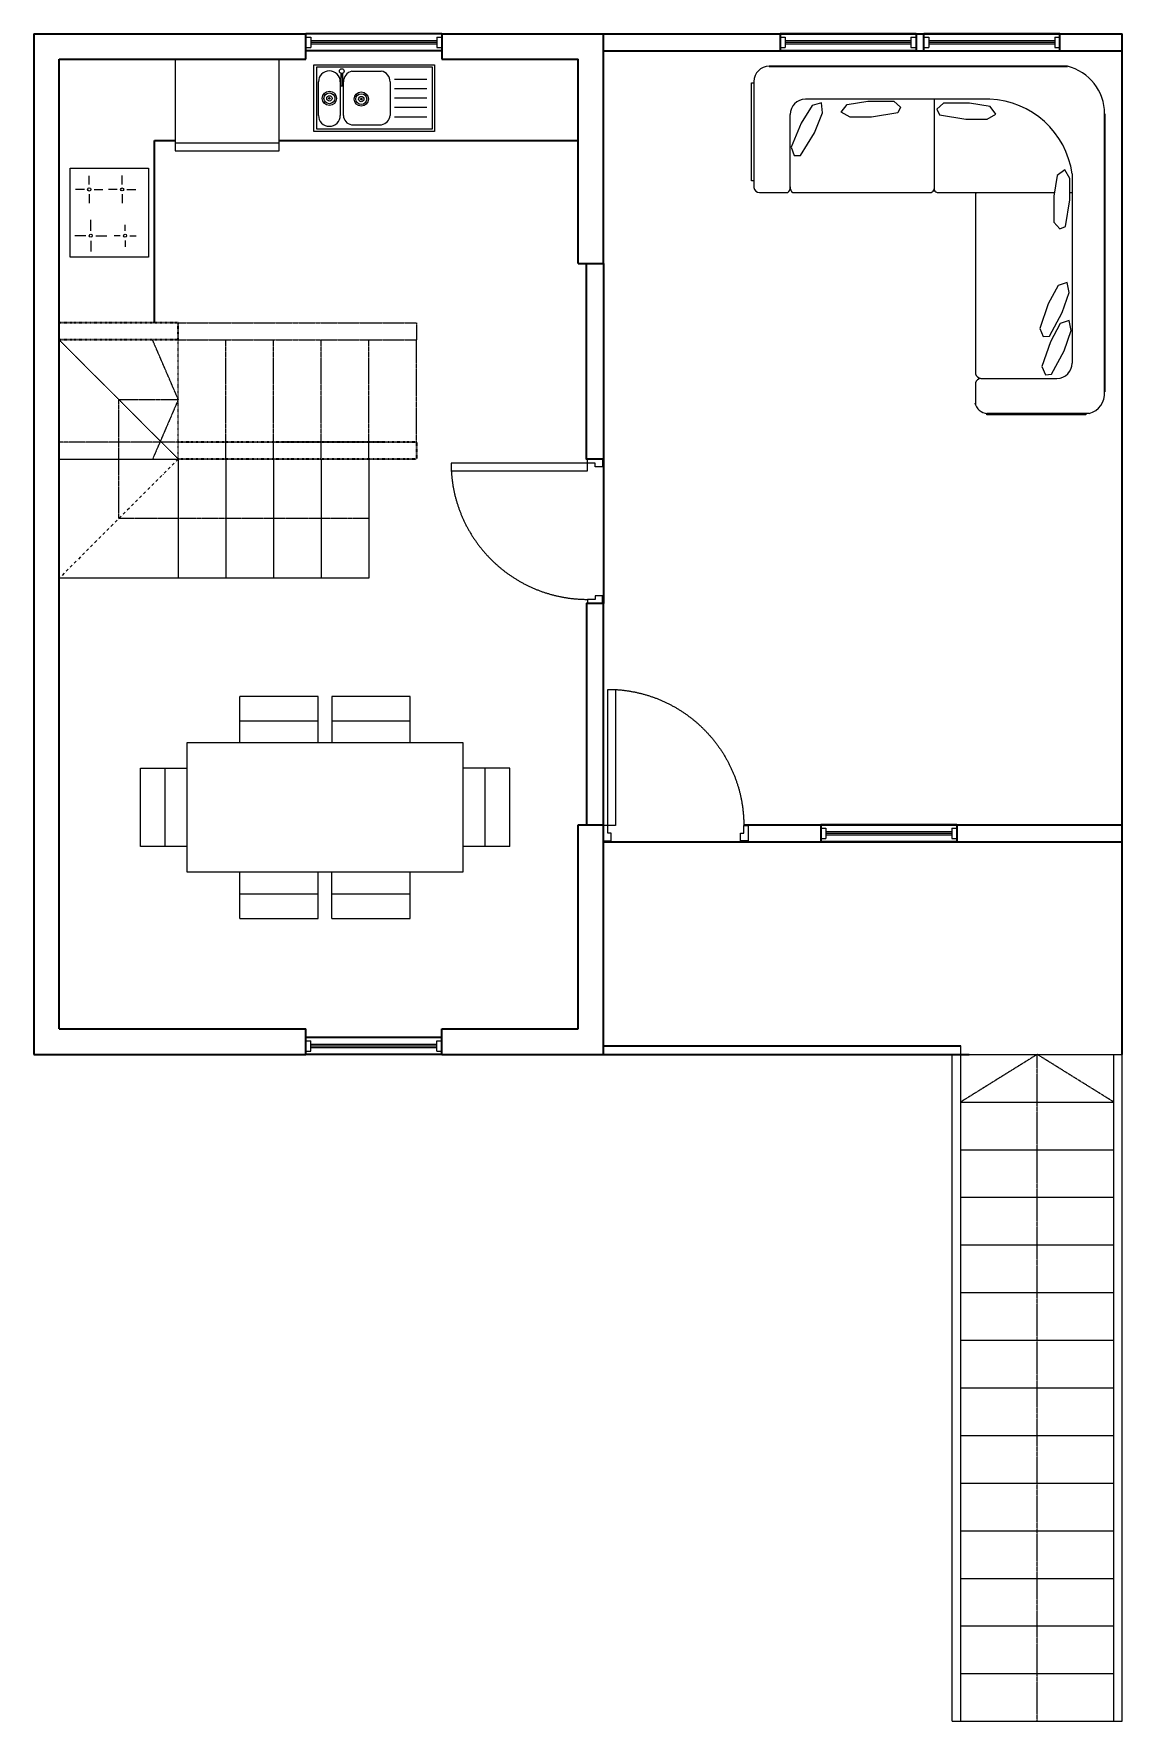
# Model space of a CAD drawing. Header units: metres. Extents: x -32982 to 1660, y -22516 to -303.
# Drawn here: x -32982 to -18817, y -22516 to -560 of the extents above; entities that cross this region are included whole.
import ezdxf

# ---------------------------------------------------------------- set-up
doc = ezdxf.new("R2010")
doc.units = ezdxf.units.M
doc.header["$LTSCALE"] = 5
doc.header["$MEASUREMENT"] = 0
doc.linetypes.add('DASHDOT', pattern=[1, 0.5, -0.25, 0, -0.25])
doc.linetypes.add('HIDDEN', pattern=[0.375, 0.25, -0.125])
doc.layers.get('0').update_dxf_attribs({"color": 30})
for name, color, linetype, lineweight in [('A-DOOR-FULL', 4, 'Continuous', 25), ('A-FLOR-LEVL', 7, 'Continuous', 35), ('A-FLOR-OVHD', 3, 'HIDDEN', 18), ('A-FLOR-STRS', 4, 'Continuous', 25), ('A-FURN', 8, 'Continuous', 18), ('A-GLAZ-FULL', 4, 'Continuous', 25), ('A-WALL-FULL-EXTR', 7, 'Continuous', 35), ('A-WALL-FULL-INTR', 7, 'Continuous', 35)]:
    doc.layers.add(name, color=color, linetype=linetype, lineweight=lineweight)

# ---------------------------------------------------------------- blocks, each defined once
blk = doc.blocks.new('DOOR-80')
for points in [[(-0.07, 0.89), (-0.07, 0.09), (-0.025, 0.09), (-0.025, 0.89), (-0.07, 0.89)], [(-0.825, 0.09), (-0.85, 0.09), (-0.85, 0), (-0.805, 0), (-0.805, 0.045), (-0.825, 0.045), (-0.825, 0.09)], [(-0.025, 0.09), (0, 0.09), (0, 0), (-0.045, 0), (-0.045, 0.045), (-0.025, 0.045), (-0.025, 0.09)]]:
    blk.add_lwpolyline(points)
at = {"linetype": 'HIDDEN'}
blk.add_arc((-0.0227, 0.0891), 0.8023, 93.38109, 179.93414, dxfattribs=at)

msp = doc.modelspace()

# ---------------------------------------------------------------- linework, layer by layer
at = {"color": 0}
for p, q in [((-29788.023, -894.091), (-31142.023, -894.091)), ((-31142.023, -894.091), (-31142.023, -2084.091)), ((-29788.023, -2084.091), (-29788.023, -894.091)), ((-28985.811, -1074.618), (-28985.811, -1144.08)), ((-28977.101, -1124.669), (-28977.101, -1076.972)), ((-28969.839, -1076.972), (-28969.839, -1124.669)), ((-28961.129, -1124.402), (-28961.129, -1074.618)), ((-28842.804, -1046.366), (-28460.214, -1046.366)), ((-29277.307, -1622.233), (-29277.307, -1185.464)), ((-28993.552, -1185.464), (-28993.552, -1622.233)), ((-28985.811, -1144.08), (-28985.811, -1238.702)), ((-28985.811, -1238.702), (-28961.129, -1238.702)), ((-28969.839, -1124.669), (-28977.101, -1124.669)), ((-28961.129, -1238.702), (-28961.129, -1124.402)), ((-28952.518, -1622.233), (-28952.518, -1185.464)), ((-28344.568, -1185.464), (-28344.568, -1622.233)), ((-28287.768, -1150.42), (-27865.6, -1150.42)), ((-28287.768, -1272.305), (-27865.6, -1272.305)), ((-28289.408, -1516.531), (-27865.6, -1516.531)), ((-28287.036, -1394.003), (-27865.6, -1394.003)), ((-28846.921, -1743.835), (-28457.108, -1743.835)), ((-28287.768, -1641.113), (-27865.6, -1641.113)), ((-29788.023, -1984.091), (-31142.023, -1984.091)), ((-31142.023, -2084.091), (-29788.023, -2084.091)), ((-29788.023, -2084.091), (-29788.023, -1984.091)), ((-32259.726, -2521.3), (-32259.726, -2407.008)), ((-31831.665, -2521.975), (-31831.665, -2406.251)), ((-32322.702, -2586.29), (-32438.613, -2586.29)), ((-32195.405, -2586.29), (-32081.608, -2586.29)), ((-31895.167, -2585.42), (-32010.014, -2585.42)), ((-31768.809, -2585.42), (-31653.664, -2585.42)), ((-32259.726, -2647.515), (-32259.726, -2764.612)), ((-31831.533, -2648.759), (-31831.533, -2763.377)), ((-32239.387, -3123.613), (-32239.387, -2982.048)), ((-31793.587, -3124.78), (-31793.587, -3045.253)), ((-32303.256, -3187.915), (-32445.717, -3187.915)), ((-32239.387, -3252.465), (-32239.387, -3394.804)), ((-32175.224, -3187.915), (-32032.709, -3187.915)), ((-31857.065, -3188.489), (-31936.569, -3188.489)), ((-31793.587, -3252.111), (-31793.587, -3330.468)), ((-31729.792, -3188.489), (-31650.672, -3188.489)), ((-29281.963, -9182.543), (-30301.963, -9182.543)), ((-30301.963, -9786.398), (-30301.963, -9182.543)), ((-29281.963, -9786.398), (-29281.963, -9182.543)), ((-28081.963, -9182.543), (-29101.963, -9182.543)), ((-29101.963, -9182.543), (-29101.963, -9786.398)), ((-28081.963, -9786.398), (-28081.963, -9182.543)), ((-29281.963, -9502.543), (-30301.963, -9502.543)), ((-28081.963, -9502.543), (-29101.963, -9502.543)), ((-27391.963, -9786.398), (-30991.963, -9786.398)), ((-30991.963, -9786.398), (-30991.963, -11466.398)), ((-27391.963, -11466.398), (-27391.963, -9786.398)), ((-31594.54, -10116.398), (-30991.963, -10116.398)), ((-31594.54, -11136.398), (-31594.54, -10116.398)), ((-31274.54, -10116.398), (-31274.54, -11136.398)), ((-26788.108, -10116.398), (-27391.963, -10116.398)), ((-27108.108, -11136.398), (-27108.108, -10116.398)), ((-26788.108, -11136.398), (-26788.108, -10116.398)), ((-30991.963, -11136.398), (-31594.54, -11136.398)), ((-26788.108, -11136.398), (-27391.963, -11136.398)), ((-30991.963, -11466.398), (-27391.963, -11466.398)), ((-30301.963, -12070.253), (-30301.963, -11466.398)), ((-29281.963, -12070.253), (-29281.963, -11466.398)), ((-29101.963, -12070.253), (-29101.963, -11466.398)), ((-28081.963, -12070.253), (-28081.963, -11466.398)), ((-30301.963, -11750.253), (-29281.963, -11750.253)), ((-29101.963, -11750.253), (-28081.963, -11750.253)), ((-30301.963, -12070.253), (-29281.963, -12070.253)), ((-29101.963, -12070.253), (-28081.963, -12070.253))]:
    msp.add_line(p, q, dxfattribs=at)
at = {"color": 7}
for p, q in [((-23612.135, -1181.149), (-23612.135, -2560.385)), ((-20542.432, -1412.061), (-22940.633, -1412.061)), ((-21266.124, -1412.061), (-21266.124, -2579.67)), ((-23138.633, -2569.111), (-23138.633, -1610.061)), ((-19469.12, -2382.209), (-19469.12, -4845.733)), ((-23538.406, -2625.523), (-23171.169, -2625.377)), ((-23106.132, -2625.351), (-21304.841, -2624.633)), ((-21227.558, -2624.602), (-19699.65, -2623.992)), ((-19499.323, -2623.912), (-19469.12, -2623.9)), ((-20728.555, -2642.891), (-20728.555, -4985.244)), ((-20655.871, -5043.733), (-19667.12, -5043.733)), ((-20728.555, -5102.221), (-20728.555, -5381.698)), ((-19248.687, -5501.897), (-20579.951, -5501.897))]:
    msp.add_line(p, q, dxfattribs=at)
at = {"color": 0}
for points in [[(-27768.605, -1833.168), (-29334.584, -1833.168, -0.414213562), (-29336.384, -1831.368), (-29336.384, -965.015, -0.414213562), (-29334.584, -963.215), (-27768.605, -963.215, -0.414213562), (-27766.805, -965.015), (-27766.805, -1831.368, -0.414213562)], [(-29295.38, -990.623), (-27802.066, -990.623, -0.425508845), (-27798.468, -993.773), (-27798.468, -1799.85, -0.376877401), (-27800.798, -1802.702), (-29295.178, -1802.702, -0.388157366), (-29298.857, -1799.109), (-29298.857, -993.493, -0.398830047)], [(-32509.027, -3465.146), (-32509.027, -2309.521, -0.414213562), (-32507.707, -2308.201), (-31490.801, -2308.201, -0.414213562), (-31489.481, -2309.521), (-31489.481, -3466.466), (-32507.707, -3466.466, -0.414213562)]]:
    msp.add_lwpolyline(points, format="xyb", close=True, dxfattribs=at)
at = {"color": 7}
for points in [[(-23643.843, -1199.306), (-23612.135, -1199.306), (-23612.135, -2475.339), (-23643.843, -2475.339)], [(-20579.951, -5501.897), (-19293.129, -5501.897), (-19293.129, -5518.225), (-20579.951, -5518.225)]]:
    msp.add_lwpolyline(points, close=True, dxfattribs=at)
for points in [[(-22821.521, -1847.738), (-22716.03, -1590.984), (-22732.633, -1459.539), (-22852.26, -1491.618), (-22995.922, -1723.127), (-23124.346, -2035.696), (-23085.706, -2145.727), (-23004.876, -2143.633), (-22821.521, -1847.738)], [(-22080.548, -1644.319), (-22358.128, -1644.319), (-22473.401, -1579.009), (-22398.266, -1480.548), (-22129.531, -1435.647), (-21791.607, -1435.647), (-21704.516, -1513.203), (-21737.172, -1587.172), (-22080.548, -1644.319)], [(-20853.503, -1672.247), (-20575.922, -1672.247), (-20460.649, -1606.936), (-20535.784, -1508.475), (-20804.52, -1463.574), (-21142.443, -1463.574), (-21229.534, -1541.131), (-21196.879, -1615.1), (-20853.503, -1672.247)], [(-19499.323, -2722.924), (-19499.323, -2445.343), (-19564.633, -2330.07), (-19663.094, -2405.205), (-19707.995, -2673.941), (-19707.995, -3011.864), (-19630.439, -3098.955), (-19556.469, -3066.3), (-19499.323, -2722.924)], [(-19599.105, -4187.529), (-19509.718, -3924.735), (-19534.429, -3794.57), (-19651.84, -3833.997), (-19780.889, -4073.958), (-19889.708, -4393.881), (-19844.328, -4501.308), (-19763.783, -4494.212), (-19599.105, -4187.529)], [(-19571.331, -4683.901), (-19481.944, -4421.107), (-19506.655, -4290.942), (-19624.066, -4330.369), (-19753.114, -4570.33), (-19861.933, -4890.253), (-19816.553, -4997.68), (-19736.008, -4990.584), (-19571.331, -4683.901)]]:
    msp.add_lwpolyline(points, dxfattribs=at)
at = {"color": 0}
for centre, radius in [((-28973.47, -1046.245), 30.941), ((-29134.971, -1400.442), 92.973), ((-28720, -1410), 92.973), ((-29134.971, -1400.442), 70.189), ((-29134.971, -1400.442), 34.648), ((-29134.971, -1400.442), 11.03), ((-28720, -1410), 70.189), ((-28720, -1410), 34.648), ((-28720, -1410), 11.03), ((-32258.939, -2585.673), 21.62), ((-31832.05, -2585.992), 20.064), ((-32240.274, -3188.287), 19.981), ((-31793.664, -3187.769), 19.762)]:
    msp.add_circle(centre, radius, dxfattribs=at)
for centre, radius, start, end in [((-29135.429, -1185.464), 141.878, 0, 180), ((-28809.485, -1185.464), 143.033, 103.4705901, 180), ((-28484.055, -1183.811), 139.497, 359.3208819, 80.1595086), ((-29135.429, -1622.233), 141.878, 180, 0), ((-28829.703, -1622.233), 122.815, 180, 261.9410422), ((-28481.305, -1608.564), 137.419, 280.1419188, 354.2910181)]:
    msp.add_arc(centre, radius, start, end, dxfattribs=at)
at = {"color": 7}
for centre, radius, start, end in [((-23412.043, -1181.149), 198, 90, 180), ((-19679.273, -1597.38), 631.782, 359.6252052, 76.463345), ((-22940.633, -1610.061), 198, 90, 180), ((-20586.563, -2539.682), 1128.484, 8.0214603, 87.7588005), ((-23538.406, -2551.228), 74.295, 187.0799088, 270), ((-23218.089, -2560.705), 79.9, 305.9614583, 6.0392727), ((-23059.176, -2560.705), 79.9, 173.9607273, 234.0385417), ((-21314.389, -2577.26), 48.326, 281.3953523, 357.1412654), ((-21217.858, -2577.26), 48.326, 182.8587346, 258.4211416), ((-20686.554, -2667.389), 48.623, 117.8422984, 149.7450252), ((-20647.88, -4959.396), 84.715, 197.7658296, 264.5869959), ((-20647.88, -5128.07), 84.715, 95.4130041, 162.2341704), ((-19667.12, -4845.733), 198, 270, 0), ((-19317.407, -5240.036), 270.728, 284.7045158, 4.4761476), ((-20559.891, -5324.355), 178.145, 192.2507083, 265.2823259)]:
    msp.add_arc(centre, radius, start, end, dxfattribs=at)
at = {"layer": 'A-FLOR-LEVL'}
for p, q in [((-32982.261, -560.104), (-32982.261, -13839.873)), ((-27670.353, -560.104), (-29440.989, -560.104)), ((-25567.723, -560.104), (-18817.174, -560.104)), ((-23741.802, -560.104), (-18817.174, -560.104)), ((-21500.212, -560.104), (-23270.848, -560.104)), ((-23270.848, -560.104), (-23270.848, -781.434)), ((-21500.212, -560.104), (-21500.212, -781.434)), ((-19629.576, -560.104), (-21400.212, -560.104)), ((-21400.212, -781.434), (-21400.212, -560.104)), ((-19629.576, -781.434), (-19629.576, -560.104)), ((-27670.353, -781.434), (-29440.989, -781.434)), ((-25567.723, -781.434), (-18817.174, -781.434)), ((-25567.723, -781.434), (-18817.174, -781.434)), ((-21500.212, -781.434), (-23270.848, -781.434)), ((-21500.212, -781.434), (-21400.212, -781.434)), ((-31410, -4320), (-31410, -1950)), ((-31410, -1950), (-31142.023, -1950)), ((-29788.023, -1950), (-25900, -1950)), ((-23741.802, -10851.925), (-18817.174, -10851.925)), ((-20968.597, -10851.925), (-22739.233, -10851.925)), ((-22739.233, -10851.925), (-22739.233, -11073.255)), ((-20968.597, -10851.925), (-20968.597, -11073.255)), ((-25567.723, -11073.255), (-18817.174, -11073.255)), ((-20968.597, -11073.255), (-22739.233, -11073.255)), ((-27670.353, -13618.544), (-29440.989, -13618.544)), ((-25567.723, -13729.208), (-20919.804, -13729.208)), ((-27670.353, -13839.873), (-29440.989, -13839.873)), ((-25567.723, -13839.873), (-20809.139, -13839.873))]:
    msp.add_line(p, q, dxfattribs=at)
at = {"layer": 'A-FLOR-LEVL', "color": 0}
for p, q in [((-23412.043, -983.149), (-19531.393, -983.149)), ((-19047.504, -1601.513), (-19047.504, -5218.907))]:
    msp.add_line(p, q, dxfattribs=at)
at = {"layer": 'A-FLOR-LEVL'}
for points in [[(-25567.723, -6093.341), (-25567.723, -7974.642)], [(-25567.723, -11073.255), (-23686.422, -11073.255)]]:
    msp.add_lwpolyline(points, dxfattribs=at)
at = {"layer": 'A-FLOR-OVHD'}
for p, q in [((-22938.854, -781.434), (-21832.206, -781.434)), ((-31100.96, -4322.705), (-28002.347, -4322.705)), ((-28002.347, -4322.705), (-28002.347, -4544.035)), ((-31100.96, -4544.035), (-28002.347, -4544.035)), ((-30481.237, -6093.341), (-30481.237, -4544.035)), ((-29861.515, -6093.341), (-29861.515, -4544.035)), ((-29241.792, -6093.341), (-29241.792, -4544.035)), ((-28622.07, -6093.341), (-28622.07, -4544.035)), ((-28002.347, -5872.012), (-28002.347, -4544.035)), ((-31875.613, -6867.994), (-31875.613, -5318.688)), ((-31875.613, -5318.688), (-31100.96, -5318.688)), ((-31100.96, -5872.012), (-32650.266, -5872.012)), ((-28622.07, -6867.994), (-31875.613, -6867.994)), ((-22407.239, -11073.255), (-21300.592, -11073.255))]:
    msp.add_line(p, q, dxfattribs=at)
for points in [[(-31100.96, -5318.688), (-31435.699, -4544.035)], [(-31100.96, -5318.688), (-31435.699, -6093.341)], [(-18927.839, -14459.596), (-19923.821, -13839.873), (-20919.804, -14459.596)], [(-19923.821, -22515.989), (-19923.821, -13839.873)]]:
    msp.add_lwpolyline(points, dxfattribs=at)
at = {"layer": 'A-FLOR-STRS', "linetype": 'HIDDEN', "ltscale": 0.001}
for q in [(-32650.266, -4544.035), (-31100.96, -4544.035)]:
    msp.add_line((-31100.96, -6093.341), q, dxfattribs=at)
at = {"layer": 'A-FLOR-STRS'}
for p, q in [((-32650.266, -6093.341), (-31100.96, -6093.341)), ((-31100.96, -6093.341), (-31100.96, -7642.648)), ((-30481.237, -6093.341), (-30481.237, -7642.648)), ((-29861.515, -6093.341), (-29861.515, -7642.648)), ((-29241.792, -6093.341), (-29241.792, -7642.648)), ((-28622.07, -6093.341), (-28622.07, -7642.648)), ((-28622.07, -7642.648), (-32650.266, -7642.648)), ((-20919.804, -22515.989), (-20919.804, -13729.208)), ((-21030.469, -22515.989), (-21030.469, -13839.873)), ((-20919.804, -13839.873), (-18817.174, -13839.873)), ((-18927.839, -22515.989), (-18927.839, -13839.873)), ((-18817.174, -22515.989), (-18817.174, -13839.873)), ((-20919.804, -14459.596), (-18927.839, -14459.596)), ((-20919.804, -15079.318), (-18927.839, -15079.318)), ((-20919.804, -15699.041), (-18927.839, -15699.041)), ((-20919.804, -16318.763), (-18927.839, -16318.763)), ((-20919.804, -16938.486), (-18927.839, -16938.486)), ((-20919.804, -17558.208), (-18927.839, -17558.208)), ((-20919.804, -18177.931), (-18927.839, -18177.931)), ((-20919.804, -18797.653), (-18927.839, -18797.653)), ((-20919.804, -19417.376), (-18927.839, -19417.376)), ((-20919.804, -20037.099), (-18927.839, -20037.099)), ((-20919.804, -20656.821), (-18927.839, -20656.821)), ((-20919.804, -21276.544), (-18927.839, -21276.544)), ((-20919.804, -21896.266), (-18927.839, -21896.266)), ((-21030.469, -22515.989), (-18817.174, -22515.989))]:
    msp.add_line(p, q, dxfattribs=at)
at = {"layer": 'A-FLOR-STRS', "linetype": 'DASHDOT', "ltscale": 15}
msp.add_line((-31100.96, -6093.341), (-32650.266, -7642.648), dxfattribs=at)
at = {"layer": 'A-FURN', "linetype": 'HIDDEN', "ltscale": 0.001}
msp.add_line((-26121.047, -892.099), (-27183.428, -892.099), dxfattribs=at)
at = {"layer": 'A-FURN'}
msp.add_line((-28445.006, -5872.012), (-29772.983, -5872.012), dxfattribs=at)
at = {"layer": 'A-GLAZ-FULL'}
for p, q in [((-29440.989, -604.37), (-29374.59, -604.37)), ((-29374.59, -648.636), (-27736.752, -648.636)), ((-27736.752, -604.37), (-27670.353, -604.37)), ((-23270.848, -604.37), (-23204.449, -604.37)), ((-23204.449, -648.636), (-21566.611, -648.636)), ((-21566.611, -604.37), (-21500.212, -604.37)), ((-21400.212, -604.37), (-21333.813, -604.37)), ((-21333.813, -648.636), (-19695.975, -648.636)), ((-19695.975, -604.37), (-19629.576, -604.37)), ((-29440.989, -737.168), (-29374.59, -737.168)), ((-29374.59, -670.769), (-27736.752, -670.769)), ((-29374.59, -692.902), (-27736.752, -692.902)), ((-27736.752, -737.168), (-27670.353, -737.168)), ((-23270.848, -737.168), (-23204.449, -737.168)), ((-23204.449, -670.769), (-21566.611, -670.769)), ((-23204.449, -692.902), (-21566.611, -692.902)), ((-21566.611, -737.168), (-21500.212, -737.168)), ((-21400.212, -737.168), (-21333.813, -737.168)), ((-21333.813, -670.769), (-19695.975, -670.769)), ((-21333.813, -692.902), (-19695.975, -692.902)), ((-19695.975, -737.168), (-19629.576, -737.168)), ((-22739.233, -10896.191), (-22672.834, -10896.191)), ((-22672.834, -10940.457), (-21034.996, -10940.457)), ((-22672.834, -10962.59), (-21034.996, -10962.59)), ((-21034.996, -10896.191), (-20968.597, -10896.191)), ((-22739.233, -11028.989), (-22672.834, -11028.989)), ((-22672.834, -10984.723), (-21034.996, -10984.723)), ((-21034.996, -11028.989), (-20968.597, -11028.989)), ((-29440.989, -13662.81), (-29374.59, -13662.81)), ((-29440.989, -13795.607), (-29374.59, -13795.607)), ((-29374.59, -13707.075), (-27736.752, -13707.075)), ((-29374.59, -13729.208), (-27736.752, -13729.208)), ((-29374.59, -13751.341), (-27736.752, -13751.341)), ((-27736.752, -13662.81), (-27670.353, -13662.81)), ((-27736.752, -13795.607), (-27670.353, -13795.607))]:
    msp.add_line(p, q, dxfattribs=at)
at = {"layer": 'A-GLAZ-FULL', "ltscale": 0.001}
for p, q in [((-29374.59, -604.37), (-29374.59, -737.168)), ((-27736.752, -604.37), (-27736.752, -737.168)), ((-23204.449, -604.37), (-23204.449, -737.168)), ((-21566.611, -604.37), (-21566.611, -737.168)), ((-21333.813, -604.37), (-21333.813, -737.168)), ((-19695.975, -604.37), (-19695.975, -737.168)), ((-22672.834, -10896.191), (-22672.834, -11028.989)), ((-21034.996, -10896.191), (-21034.996, -11028.989)), ((-29374.59, -13795.607), (-29374.59, -13662.81)), ((-27736.752, -13795.607), (-27736.752, -13662.81))]:
    msp.add_line(p, q, dxfattribs=at)
at = {"layer": 'A-WALL-FULL-EXTR'}
for p, q in [((-32982.261, -560.104), (-29440.989, -560.104)), ((-29440.989, -892.099), (-29440.989, -560.104)), ((-27670.353, -560.104), (-27670.353, -892.099)), ((-27670.353, -560.104), (-25899.717, -560.104)), ((-25899.717, -560.104), (-25567.723, -560.104)), ((-25567.723, -3548.052), (-25567.723, -560.104)), ((-18817.174, -13839.873), (-18817.174, -560.104)), ((-32650.266, -13507.879), (-32650.266, -892.099)), ((-32650.266, -892.099), (-29440.989, -892.099)), ((-27670.353, -892.099), (-25899.717, -892.099)), ((-25899.717, -3548.052), (-25899.717, -892.099)), ((-25899.717, -3548.052), (-25567.723, -3548.052)), ((-25899.717, -10851.925), (-25567.723, -10851.925)), ((-25899.717, -13507.879), (-25899.717, -10851.925)), ((-25567.723, -13839.873), (-25567.723, -10851.925)), ((-32650.266, -13507.879), (-29440.989, -13507.879)), ((-29440.989, -13839.873), (-29440.989, -13507.879)), ((-27670.353, -13839.873), (-27670.353, -13507.879)), ((-27670.353, -13507.879), (-25899.717, -13507.879)), ((-32982.261, -13839.873), (-29440.989, -13839.873)), ((-27670.353, -13839.873), (-25899.717, -13839.873)), ((-25899.717, -13839.873), (-25567.723, -13839.873))]:
    msp.add_line(p, q, dxfattribs=at)
at = {"layer": 'A-WALL-FULL-INTR', "linetype": 'HIDDEN', "ltscale": 0.001}
for p, q in [((-31100.96, -4322.705), (-32650.266, -4322.705)), ((-31100.96, -4544.035), (-31100.96, -4322.705)), ((-31100.96, -4544.035), (-32650.266, -4544.035)), ((-28002.347, -5872.012), (-31100.96, -5872.012)), ((-28002.347, -5872.012), (-28002.347, -6093.341)), ((-28002.347, -6093.341), (-31100.96, -6093.341))]:
    msp.add_line(p, q, dxfattribs=at)
at = {"layer": 'A-WALL-FULL-INTR'}
for points in [[(-25567.723, -3548.052), (-25567.723, -6093.341), (-25789.052, -6093.341), (-25789.052, -3548.052)], [(-25567.723, -10851.925), (-25567.723, -7974.642), (-25789.052, -7974.642), (-25789.052, -10851.925)]]:
    msp.add_lwpolyline(points, dxfattribs=at)

# ---------------------------------------------------------------- block references
at = {"layer": 'A-DOOR-FULL', "xscale": 2213.294805385312, "yscale": 2213.294805385312, "zscale": 2213.294805385312, "rotation": 90}
msp.add_blockref('DOOR-80', (-25578.789, -6093.341), dxfattribs=at)
at = {"layer": 'A-DOOR-FULL', "xscale": -2213.294805385312, "yscale": 2213.294805385312, "zscale": 2213.294805385312}
msp.add_blockref('DOOR-80', (-25567.723, -11062.188), dxfattribs=at)

doc.saveas('drawing.dxf')
